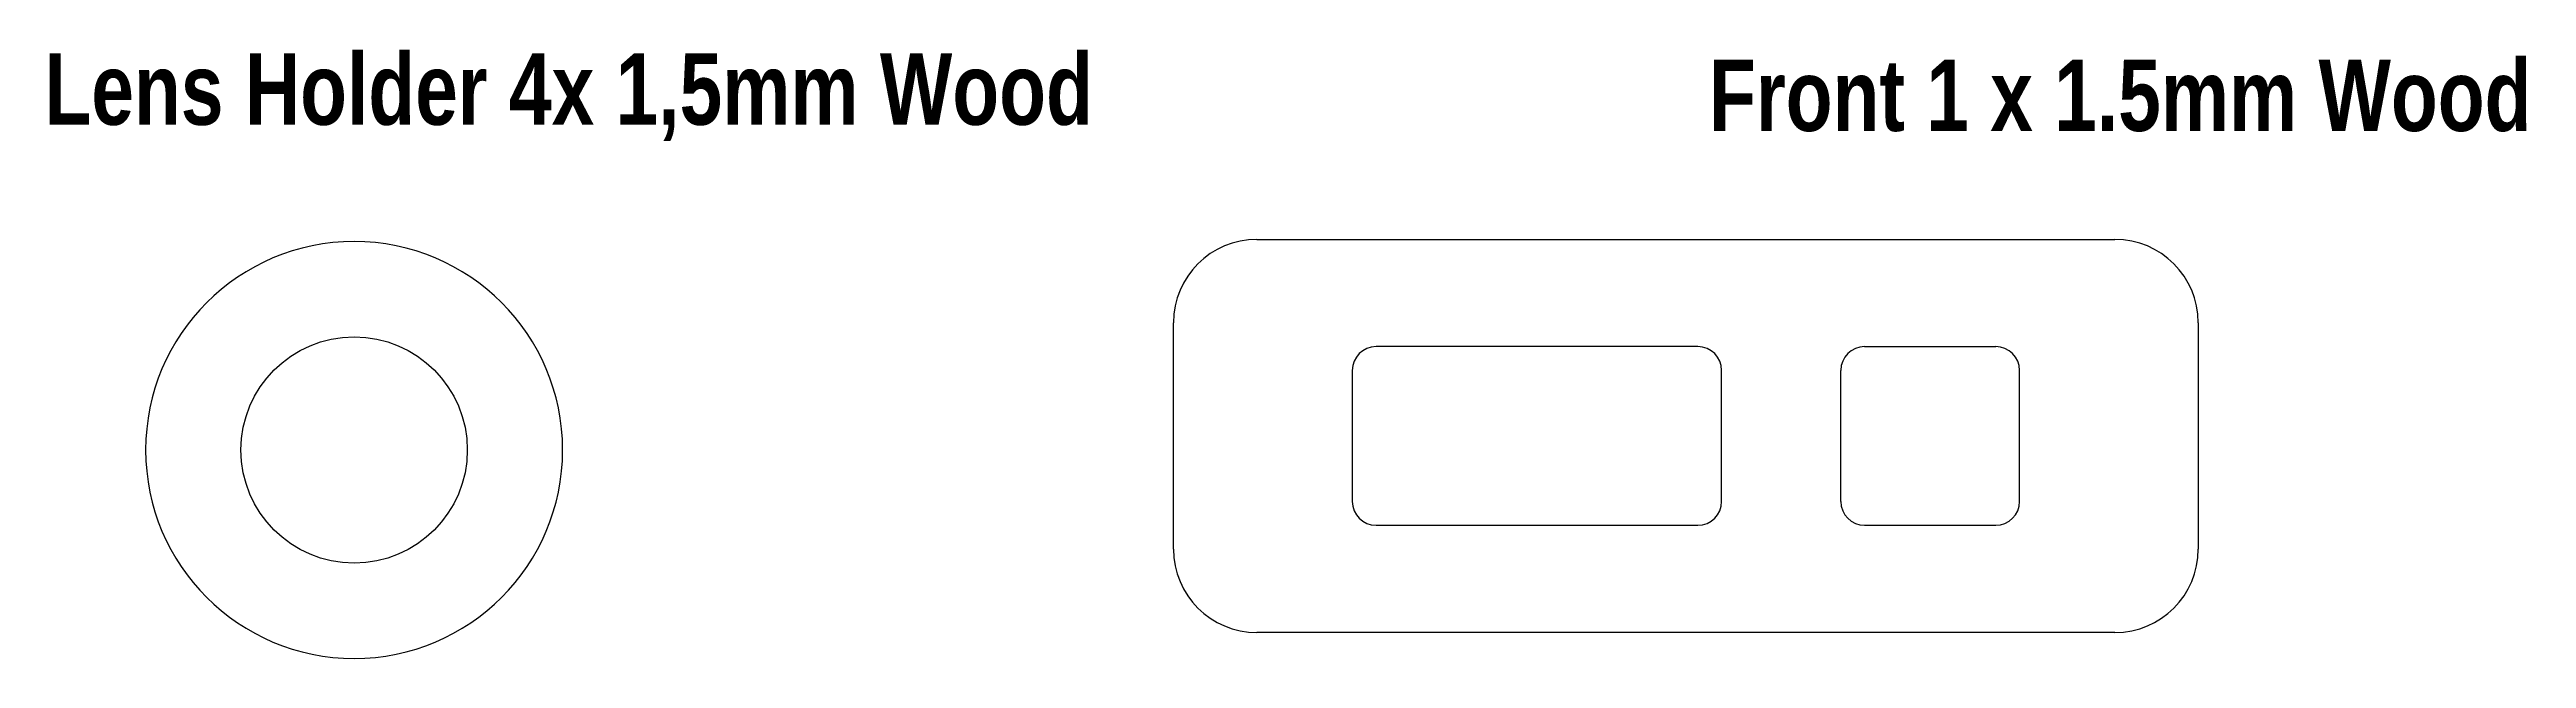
# Model space of a CAD drawing. Header units: millimetres. Extents: x -642 to 1453, y -425 to 464.
# Drawn here: x 1245.6 to 1453.5, y 295 to 346.1 of the extents above; entities that cross this region are included whole.
import ezdxf

# ---------------------------------------------------------------- set-up
doc = ezdxf.new("R2010")
doc.units = ezdxf.units.MM
doc.layers.get('0').update_dxf_attribs({"color": 18, "lineweight": 25, "true_color": 0x000000})
for name, color, linetype, lineweight, true_color in [('layer 1', 5, 'Continuous', 25, 0x0000ff), ('layer 2', 1, 'Continuous', 25, 0xff0000), ('layer 3', 3, 'Continuous', 25, 0x00ff00)]:
    doc.layers.add(name, color=color, linetype=linetype, lineweight=lineweight, true_color=true_color)
doc.styles.add('textstyle11', font='')
doc.styles.add('textstyle12', font='')
doc.styles.get('textstyle11').set_extended_font_data('Impact')
doc.styles.get('textstyle12').set_extended_font_data('Impact')

msp = doc.modelspace()

# ---------------------------------------------------------------- texts
at = {"char_height": 1, "attachment_point": 1}
for s, insert, style in [('\\H6;Lens Holder 4x 1,5mm Wood', (1245.15, 345.81), 'textstyle11'), ('\\H6;Front 1 x 1.5mm Wood', (1384.85, 345.29), 'textstyle12')]:
    msp.add_mtext(s, dxfattribs=dict(at, insert=insert, style=style))

# ---------------------------------------------------------------- linework, layer by layer
at = {"layer": 'layer 1'}
for p, q in [((1346.91, 330.19), (1418.91, 330.19)), ((1339.91, 304.19), (1339.91, 323.19)), ((1425.91, 323.19), (1425.91, 304.19)), ((1418.91, 297.19), (1346.91, 297.19))]:
    msp.add_line(p, q, dxfattribs=at)
at = {"layer": 'layer 1', "flags": 128}
msp.add_lwpolyline([(1253.64, 312.51, 1), (1288.64, 312.51, 1)], format="xyb", close=True, dxfattribs=at)
at = {"layer": 'layer 1'}
for centre, start, end in [((1346.91, 323.19), 90, 180), ((1418.91, 323.19), 0, 90), ((1346.91, 304.19), 180, 270), ((1418.91, 304.19), 270, 0)]:
    msp.add_arc(centre, 7, start, end, dxfattribs=at)
at = {"layer": 'layer 2'}
for p, q in [((1383.91, 321.19), (1356.91, 321.19)), ((1354.91, 319.19), (1354.91, 308.19)), ((1385.91, 308.19), (1385.91, 319.19)), ((1356.91, 306.19), (1383.91, 306.19))]:
    msp.add_line(p, q, dxfattribs=at)
msp.add_circle((1271.14, 312.51), 9.5, dxfattribs=at)
for centre, start, end in [((1356.91, 319.19), 90, 180), ((1383.91, 319.19), 0, 90), ((1356.91, 308.19), 180, 270), ((1383.91, 308.19), 270, 0)]:
    msp.add_arc(centre, 2, start, end, dxfattribs=at)
at = {"layer": 'layer 3'}
for p, q in [((1383.91, 321.19), (1356.91, 321.19)), ((1397.91, 321.19), (1408.91, 321.19)), ((1354.91, 319.19), (1354.91, 308.19)), ((1385.91, 308.19), (1385.91, 319.19)), ((1395.91, 308.19), (1395.91, 319.19)), ((1410.91, 308.19), (1410.91, 319.19)), ((1356.91, 306.19), (1383.91, 306.19)), ((1397.91, 306.19), (1408.91, 306.19))]:
    msp.add_line(p, q, dxfattribs=at)
for centre, start, end in [((1356.91, 319.19), 90, 180), ((1383.91, 319.19), 0, 90), ((1397.91, 319.19), 90, 180), ((1408.91, 319.19), 0, 90), ((1356.91, 308.19), 180, 270), ((1383.91, 308.19), 270, 0), ((1397.91, 308.19), 180, 270), ((1408.91, 308.19), 270, 0)]:
    msp.add_arc(centre, 2, start, end, dxfattribs=at)

msp.set_redraw_order([(e.dxf.handle, doc.entitydb.next_handle()) for e in msp.query("TEXT MTEXT ATTDEF DIMENSION ARC_DIMENSION")])  # texts and dimensions are drawn at this point

doc.saveas('drawing.dxf')
